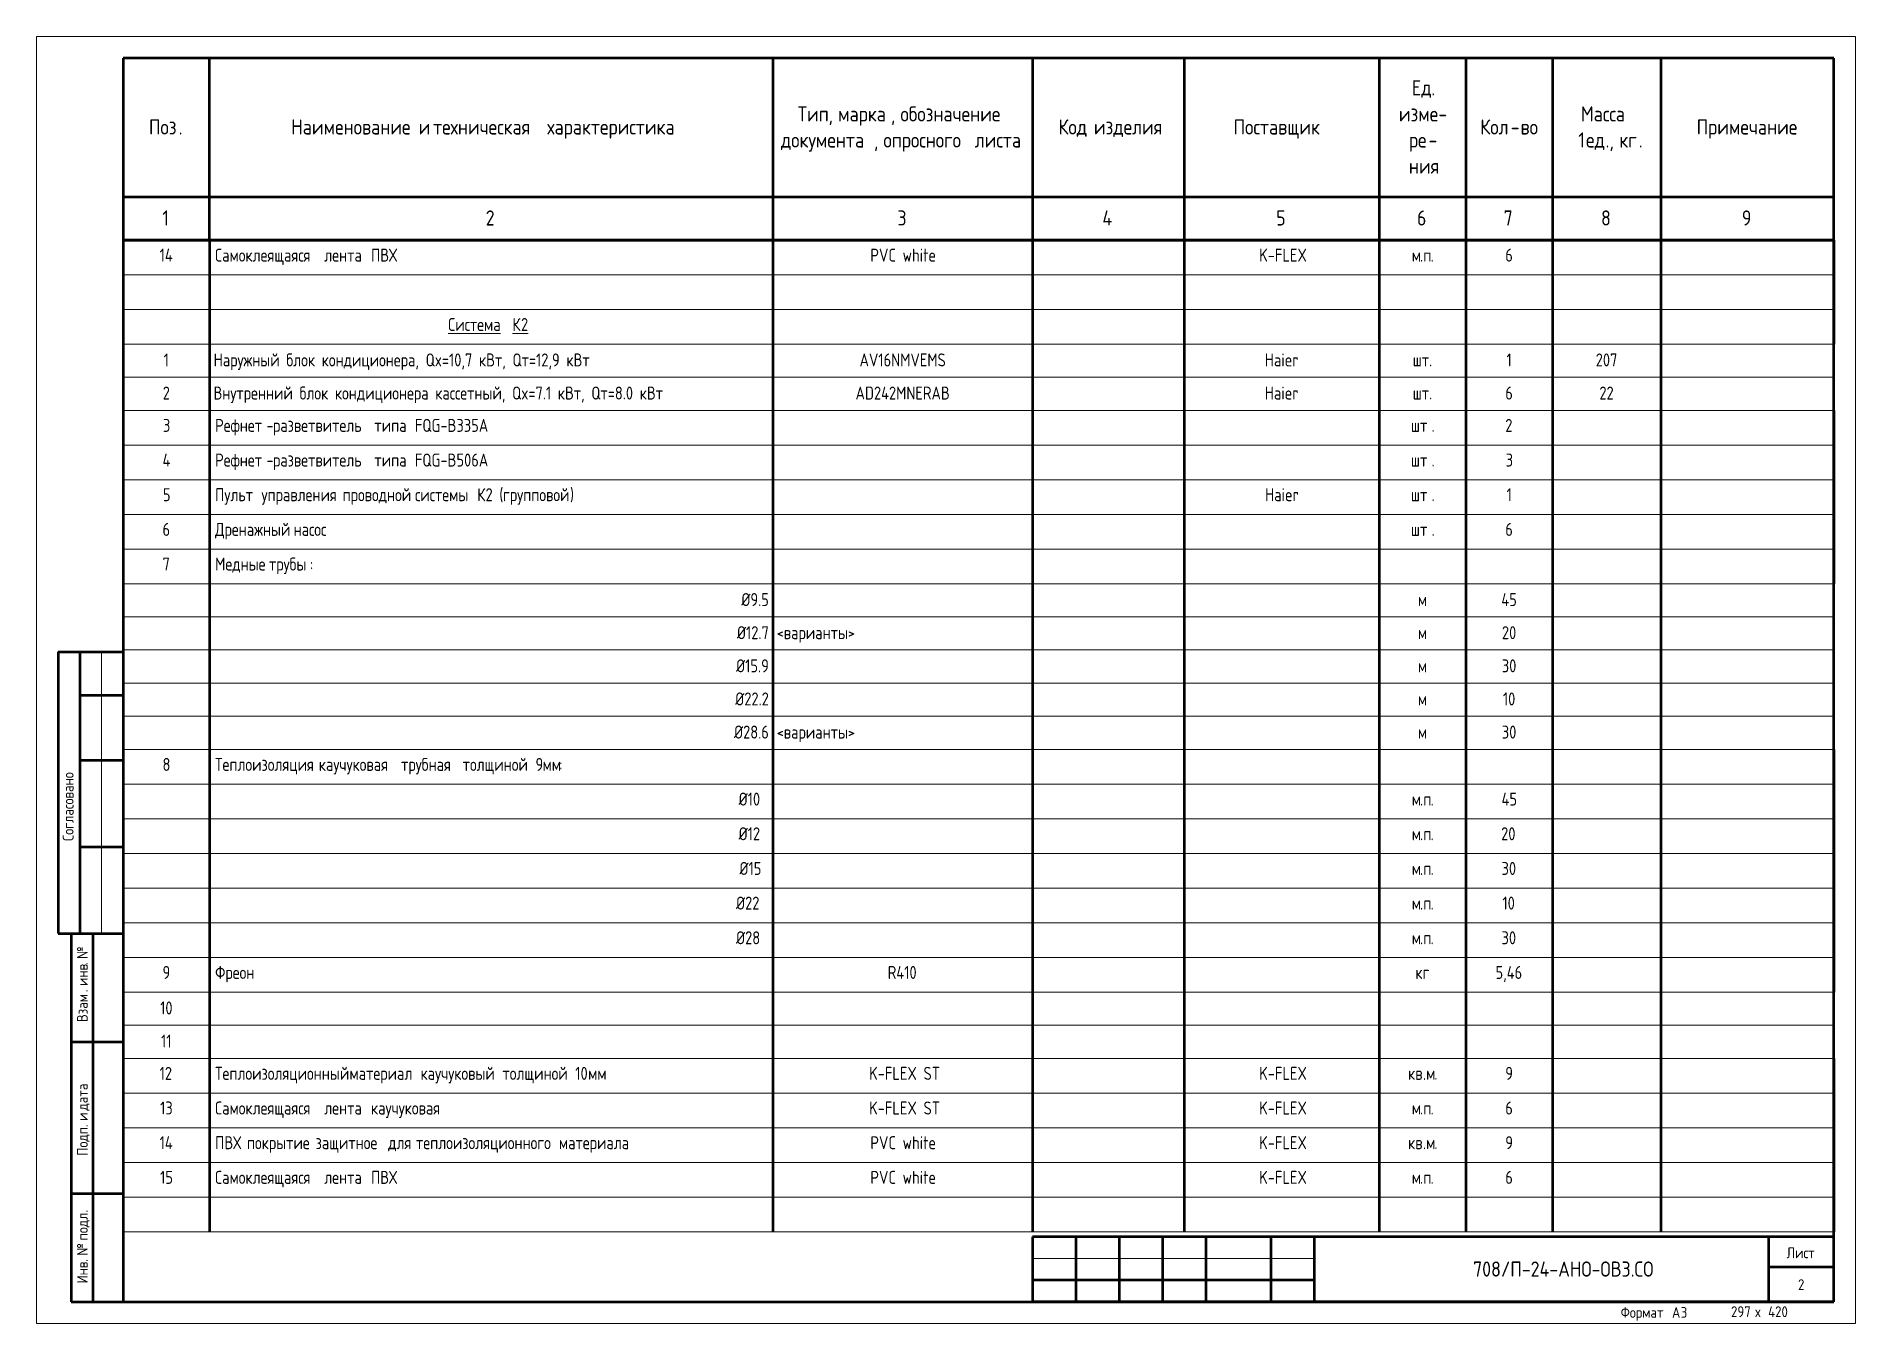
# Model space of a CAD drawing. Header units: millimetres. Extents: x -420 to 2940, y 0 to 297.
# Drawn here: x 0 to 420, y 0 to 297 of the extents above; entities that cross this region are included whole.
import ezdxf

# ---------------------------------------------------------------- set-up
doc = ezdxf.new("R2010")
doc.units = ezdxf.units.MM
for name, color, linetype, lineweight in [('Аннотация', 7, 'Continuous', 50), ('Графика', 7, 'Continuous', 20), ('Линии', 7, 'Continuous', 20), ('Основная надпись', 7, 'Continuous', 30)]:
    doc.layers.add(name, color=color, linetype=linetype, lineweight=lineweight)
doc.styles.add('$1$GOST 2.304 type A', font='GOST2304A.ttf', dxfattribs={"height": 3})
doc.styles.add('$1$GOST 2.304 type A_B', font='', dxfattribs={"height": 3})
doc.styles.add('$1$GOST Common', font='GOST_Common.ttf', dxfattribs={"width": 0.9, "height": 3.5})
doc.styles.add('$1$GOST Common_1', font='GOST_Common.ttf', dxfattribs={"width": 0.9, "height": 2.5})
doc.styles.get('$1$GOST 2.304 type A_B').set_extended_font_data('GOST 2.304 type A', bold=True)

msp = doc.modelspace()

# ---------------------------------------------------------------- texts
at = {"layer": 'Аннотация', "lineweight": 9, "char_height": 3, "attachment_point": 1}
for s, insert, width, style in [('14', (28.46, 248.03), 3.9283, '$1$GOST 2.304 type A'), ('Самоклеящаяся', (41.26, 248.03), 29.0211, '$1$GOST 2.304 type A'), ('ПВХ', (77.24, 248.03), 7.3755, '$1$GOST 2.304 type A'), ('PVC white', (192.54, 248.03), 18.2785, '$1$GOST 2.304 type A'), ('K-FLEX', (282.29, 248.03), 12.827, '$1$GOST 2.304 type A'), ('\\fGOST 2.304 type A|b0|i0|c204|p34|;6', (339.12, 248.03), 2.3249, '$1$GOST 2.304 type A'), ('лента', (66.46, 248.03), 11.5443, '$1$GOST 2.304 type A'), ('\\fGOST 2.304 type A|b0|i0|c204|p34|;м', (317.53, 248.03), 2.3249, '$1$GOST 2.304 type A'), ('\\fGOST 2.304 type A|b0|i0|c204|p34|;.', (319.45, 248.03), 0.8819, '$1$GOST 2.304 type A'), ('\\fGOST 2.304 type A|b0|i0|c204|p34|;п', (320.18, 248.03), 2.0844, '$1$GOST 2.304 type A'), ('\\fGOST 2.304 type A|b0|i0|c204|p34|;.', (321.9, 248.03), 0.8819, '$1$GOST 2.304 type A'), ('\\LСистема', (95.08, 232.03), 16.4346, '$1$GOST 2.304 type A_B'), ('\\L\\fGOST 2.304 type A|b1|i0|c204|p34|;\\LК', (109.9, 232.03), 2.4051, '$1$GOST 2.304 type A_B'), ('\\L\\fGOST 2.304 type A|b1|i0|c204|p34|;\\L2', (111.88, 232.03), 2.4051, '$1$GOST 2.304 type A_B'), ('\\fGOST 2.304 type A|b0|i0|c204|p34|;3', (29.22, 208.75), 2.0844, '$1$GOST 2.304 type A'), ('Рефнет', (41.26, 208.75), 14.3502, '$1$GOST 2.304 type A'), ('\\fGOST 2.304 type A|b0|i0|c204|p34|;-', (53.1, 208.75), 1.8439, '$1$GOST 2.304 type A'), ('разветвитель', (54.62, 208.75), 26.8565, '$1$GOST 2.304 type A'), ('типа', (78.03, 208.75), 9.4599, '$1$GOST 2.304 type A'), (' FQG-B335A', (85.84, 208.75), 21.6456, '$1$GOST 2.304 type A'), ('шт', (317.33, 208.75), 5.7721, '$1$GOST 2.304 type A'), ('\\fGOST 2.304 type A|b0|i0|c204|p34|;.', (322.09, 208.75), 0.8819, '$1$GOST 2.304 type A'), ('\\fGOST 2.304 type A|b0|i0|c204|p34|;2', (339.12, 208.75), 2.3249, '$1$GOST 2.304 type A'), ('\\fGOST 2.304 type A|b0|i0|c204|p34|;4', (29.12, 200.75), 2.3249, '$1$GOST 2.304 type A'), ('Рефнет', (41.26, 200.75), 14.3502, '$1$GOST 2.304 type A'), ('\\fGOST 2.304 type A|b0|i0|c204|p34|;-', (53.1, 200.75), 1.8439, '$1$GOST 2.304 type A'), ('разветвитель', (54.62, 200.75), 26.8565, '$1$GOST 2.304 type A'), ('типа', (78.03, 200.75), 9.4599, '$1$GOST 2.304 type A'), (' FQG-B506A', (85.84, 200.75), 22.1266, '$1$GOST 2.304 type A'), ('шт', (317.33, 200.75), 5.7721, '$1$GOST 2.304 type A'), ('\\fGOST 2.304 type A|b0|i0|c204|p34|;.', (322.09, 200.75), 0.8819, '$1$GOST 2.304 type A'), ('\\fGOST 2.304 type A|b0|i0|c204|p34|;3', (339.22, 200.75), 2.0844, '$1$GOST 2.304 type A'), ('\\fGOST 2.304 type A|b0|i0|c204|p34|;5', (29.22, 192.75), 2.0844, '$1$GOST 2.304 type A'), ('Пульт', (41.26, 192.75), 11.4641, '$1$GOST 2.304 type A'), ('управления', (51.97, 192.75), 21.1645, '$1$GOST 2.304 type A'), ('проводной', (70.69, 192.75), 18.7595, '$1$GOST 2.304 type A'), ('системы', (87.43, 192.75), 15.8734, '$1$GOST 2.304 type A'), ('\\fGOST 2.304 type A|b0|i0|c204|p34|;К', (101.78, 192.75), 2.3249, '$1$GOST 2.304 type A'), ('2 (', (103.7, 192.75), 4.8903, '$1$GOST 2.304 type A'), ('групповой', (107.73, 192.75), 18.7595, '$1$GOST 2.304 type A'), ('\\fGOST 2.304 type A|b0|i0|c204|p34|;)', (123.21, 192.75), 1.0422, '$1$GOST 2.304 type A'), ('Haier', (283.68, 192.75), 9.4599, '$1$GOST 2.304 type A'), ('шт', (317.33, 192.75), 5.7721, '$1$GOST 2.304 type A'), ('\\fGOST 2.304 type A|b0|i0|c204|p34|;.', (322.09, 192.75), 0.8819, '$1$GOST 2.304 type A'), ('\\fGOST 2.304 type A|b0|i0|c204|p34|;1', (339.42, 192.75), 1.6034, '$1$GOST 2.304 type A'), ('\\fGOST 2.304 type A|b0|i0|c204|p34|;6', (29.12, 184.75), 2.3249, '$1$GOST 2.304 type A'), ('Дренажный', (41.26, 184.75), 20.443, '$1$GOST 2.304 type A'), ('насос', (59.38, 184.75), 10.7426, '$1$GOST 2.304 type A'), ('шт', (317.33, 184.75), 5.7721, '$1$GOST 2.304 type A'), ('\\fGOST 2.304 type A|b0|i0|c204|p34|;.', (322.09, 184.75), 0.8819, '$1$GOST 2.304 type A'), ('\\fGOST 2.304 type A|b0|i0|c204|p34|;6', (339.12, 184.75), 2.3249, '$1$GOST 2.304 type A'), ('\\fGOST 2.304 type A|b0|i0|c204|p34|;7', (29.12, 176.75), 2.3249, '$1$GOST 2.304 type A'), ('Медные', (41.26, 176.75), 13.5485, '$1$GOST 2.304 type A'), ('трубы', (53.69, 176.75), 11.4641, '$1$GOST 2.304 type A'), ('\\fGOST 2.304 type A|b0|i0|c204|p34|;:', (63.15, 176.75), 0.8017, '$1$GOST 2.304 type A'), ('\\fGOST 2.304 type A|b0|i0|c204|p34|;8', (29.12, 130.52), 2.3249, '$1$GOST 2.304 type A'), ('Теплоизоляция', (41.26, 130.52), 27.4979, '$1$GOST 2.304 type A'), ('трубная', (84.19, 130.52), 15.7131, '$1$GOST 2.304 type A'), ('толщиной', (98.41, 130.52), 18.519, '$1$GOST 2.304 type A'), (' 9', (113.69, 130.52), 3.8481, '$1$GOST 2.304 type A'), ('каучуковая', (65.2, 130.52), 21.4852, '$1$GOST 2.304 type A'), ('мм', (116.86, 130.52), 4.6498, '$1$GOST 2.304 type A'), ('\\fGOST 2.304 type A|b0|i0|c204|p34|;:', (120.7, 130.52), 0.8017, '$1$GOST 2.304 type A'), ('Ø10', (162.13, 122.52), 6.8143, '$1$GOST 2.304 type A'), ('45', (338.26, 122.52), 4.4093, '$1$GOST 2.304 type A'), ('\\fGOST 2.304 type A|b0|i0|c204|p34|;м', (317.53, 122.52), 2.3249, '$1$GOST 2.304 type A'), ('\\fGOST 2.304 type A|b0|i0|c204|p34|;.', (319.45, 122.52), 0.8819, '$1$GOST 2.304 type A'), ('\\fGOST 2.304 type A|b0|i0|c204|p34|;п', (320.18, 122.52), 2.0844, '$1$GOST 2.304 type A'), ('\\fGOST 2.304 type A|b0|i0|c204|p34|;.', (321.9, 122.52), 0.8819, '$1$GOST 2.304 type A'), ('Ø12', (162.13, 114.52), 6.8143, '$1$GOST 2.304 type A'), ('\\fGOST 2.304 type A|b0|i0|c204|p34|;м', (317.53, 114.52), 2.3249, '$1$GOST 2.304 type A'), ('\\fGOST 2.304 type A|b0|i0|c204|p34|;п', (320.18, 114.52), 2.0844, '$1$GOST 2.304 type A'), ('20', (338.16, 114.52), 4.6498, '$1$GOST 2.304 type A'), ('\\fGOST 2.304 type A|b0|i0|c204|p34|;.', (319.45, 114.52), 0.8819, '$1$GOST 2.304 type A'), ('\\fGOST 2.304 type A|b0|i0|c204|p34|;.', (321.9, 114.52), 0.8819, '$1$GOST 2.304 type A'), ('Ø15', (162.32, 106.52), 6.5738, '$1$GOST 2.304 type A'), ('\\fGOST 2.304 type A|b0|i0|c204|p34|;м', (317.53, 106.52), 2.3249, '$1$GOST 2.304 type A'), ('\\fGOST 2.304 type A|b0|i0|c204|p34|;п', (320.18, 106.52), 2.0844, '$1$GOST 2.304 type A'), ('30', (338.26, 106.52), 4.4093, '$1$GOST 2.304 type A'), ('\\fGOST 2.304 type A|b0|i0|c204|p34|;.', (319.45, 106.52), 0.8819, '$1$GOST 2.304 type A'), ('\\fGOST 2.304 type A|b0|i0|c204|p34|;.', (321.9, 106.52), 0.8819, '$1$GOST 2.304 type A'), ('Ø22', (161.53, 98.52), 7.5359, '$1$GOST 2.304 type A'), ('\\fGOST 2.304 type A|b0|i0|c204|p34|;м', (317.53, 98.52), 2.3249, '$1$GOST 2.304 type A'), ('\\fGOST 2.304 type A|b0|i0|c204|p34|;п', (320.18, 98.52), 2.0844, '$1$GOST 2.304 type A'), ('10', (338.46, 98.52), 3.9283, '$1$GOST 2.304 type A'), ('\\fGOST 2.304 type A|b0|i0|c204|p34|;.', (319.45, 98.52), 0.8819, '$1$GOST 2.304 type A'), ('\\fGOST 2.304 type A|b0|i0|c204|p34|;.', (321.9, 98.52), 0.8819, '$1$GOST 2.304 type A'), ('Ø28', (161.53, 90.52), 7.5359, '$1$GOST 2.304 type A'), ('\\fGOST 2.304 type A|b0|i0|c204|p34|;м', (317.53, 90.52), 2.3249, '$1$GOST 2.304 type A'), ('\\fGOST 2.304 type A|b0|i0|c204|p34|;п', (320.18, 90.52), 2.0844, '$1$GOST 2.304 type A'), ('30', (338.26, 90.52), 4.4093, '$1$GOST 2.304 type A'), ('\\fGOST 2.304 type A|b0|i0|c204|p34|;.', (319.45, 90.52), 0.8819, '$1$GOST 2.304 type A'), ('\\fGOST 2.304 type A|b0|i0|c204|p34|;.', (321.9, 90.52), 0.8819, '$1$GOST 2.304 type A'), ('\\fGOST 2.304 type A|b0|i0|c204|p34|;9', (29.12, 82.52), 2.3249, '$1$GOST 2.304 type A'), ('Фреон', (41.26, 82.52), 11.7848, '$1$GOST 2.304 type A'), ('R410', (196.54, 82.52), 8.5781, '$1$GOST 2.304 type A'), ('кг', (318.36, 82.52), 4.1688, '$1$GOST 2.304 type A'), ('5,46', (336.87, 82.52), 7.7764, '$1$GOST 2.304 type A'), ('12', (28.46, 59.24), 3.9283, '$1$GOST 2.304 type A'), ('Теплоизоляционный', (41.26, 59.24), 36.0759, '$1$GOST 2.304 type A'), ('каучуковый', (88.68, 59.24), 21.4051, '$1$GOST 2.304 type A'), ('толщиной', (107.6, 59.24), 18.519, '$1$GOST 2.304 type A'), (' 10', (122.88, 59.24), 5.4515, '$1$GOST 2.304 type A'), ('K-FLEX ST', (192.24, 59.24), 19, '$1$GOST 2.304 type A'), ('K-FLEX', (282.29, 59.24), 12.827, '$1$GOST 2.304 type A'), ('\\fGOST 2.304 type A|b0|i0|c204|p34|;9', (339.12, 59.24), 2.3249, '$1$GOST 2.304 type A'), ('материал', (72.28, 59.24), 18.3586, '$1$GOST 2.304 type A'), ('мм', (127.38, 59.24), 4.6498, '$1$GOST 2.304 type A'), ('кв', (316.67, 59.24), 4.1688, '$1$GOST 2.304 type A'), ('\\fGOST 2.304 type A|b0|i0|c204|p34|;.', (320.11, 59.24), 0.8819, '$1$GOST 2.304 type A'), ('\\fGOST 2.304 type A|b0|i0|c204|p34|;м', (320.84, 59.24), 2.3249, '$1$GOST 2.304 type A'), ('\\fGOST 2.304 type A|b0|i0|c204|p34|;.', (322.76, 59.24), 0.8819, '$1$GOST 2.304 type A'), ('13', (28.56, 51.24), 3.6878, '$1$GOST 2.304 type A'), ('Самоклеящаяся', (41.26, 51.24), 29.0211, '$1$GOST 2.304 type A'), ('K-FLEX ST', (192.24, 51.24), 19, '$1$GOST 2.304 type A'), ('K-FLEX', (282.29, 51.24), 12.827, '$1$GOST 2.304 type A'), ('\\fGOST 2.304 type A|b0|i0|c204|p34|;6', (339.12, 51.24), 2.3249, '$1$GOST 2.304 type A'), ('лента', (66.46, 51.24), 11.5443, '$1$GOST 2.304 type A'), ('каучуковая', (77.24, 51.24), 21.4852, '$1$GOST 2.304 type A'), ('\\fGOST 2.304 type A|b0|i0|c204|p34|;м', (317.53, 51.24), 2.3249, '$1$GOST 2.304 type A'), ('\\fGOST 2.304 type A|b0|i0|c204|p34|;.', (319.45, 51.24), 0.8819, '$1$GOST 2.304 type A'), ('\\fGOST 2.304 type A|b0|i0|c204|p34|;п', (320.18, 51.24), 2.0844, '$1$GOST 2.304 type A'), ('\\fGOST 2.304 type A|b0|i0|c204|p34|;.', (321.9, 51.24), 0.8819, '$1$GOST 2.304 type A'), ('14', (28.46, 43.24), 3.9283, '$1$GOST 2.304 type A'), ('ПВХ', (41.26, 43.24), 7.3755, '$1$GOST 2.304 type A'), ('покрытие', (48.6, 43.24), 17.7173, '$1$GOST 2.304 type A'), ('защитное', (64.47, 43.24), 18.7595, '$1$GOST 2.304 type A'), ('для', (81.21, 43.24), 6.2532, '$1$GOST 2.304 type A'), ('теплоизоляционного', (87.63, 43.24), 38.481, '$1$GOST 2.304 type A'), ('материала', (120.63, 43.24), 20.7637, '$1$GOST 2.304 type A'), ('PVC white', (192.54, 43.24), 18.2785, '$1$GOST 2.304 type A'), ('K-FLEX', (282.29, 43.24), 12.827, '$1$GOST 2.304 type A'), ('кв', (316.67, 43.24), 4.1688, '$1$GOST 2.304 type A'), ('\\fGOST 2.304 type A|b0|i0|c204|p34|;м', (320.84, 43.24), 2.3249, '$1$GOST 2.304 type A'), ('\\fGOST 2.304 type A|b0|i0|c204|p34|;9', (339.12, 43.24), 2.3249, '$1$GOST 2.304 type A'), ('\\fGOST 2.304 type A|b0|i0|c204|p34|;.', (320.11, 43.24), 0.8819, '$1$GOST 2.304 type A'), ('\\fGOST 2.304 type A|b0|i0|c204|p34|;.', (322.76, 43.24), 0.8819, '$1$GOST 2.304 type A'), ('15', (28.56, 35.24), 3.6878, '$1$GOST 2.304 type A'), ('Самоклеящаяся', (41.26, 35.24), 29.0211, '$1$GOST 2.304 type A'), ('лента', (66.46, 35.24), 11.5443, '$1$GOST 2.304 type A'), ('ПВХ', (77.24, 35.24), 7.3755, '$1$GOST 2.304 type A'), ('PVC white', (192.54, 35.24), 18.2785, '$1$GOST 2.304 type A'), ('K-FLEX', (282.29, 35.24), 12.827, '$1$GOST 2.304 type A'), ('\\fGOST 2.304 type A|b0|i0|c204|p34|;м', (317.53, 35.24), 2.3249, '$1$GOST 2.304 type A'), ('\\fGOST 2.304 type A|b0|i0|c204|p34|;п', (320.18, 35.24), 2.0844, '$1$GOST 2.304 type A'), ('\\fGOST 2.304 type A|b0|i0|c204|p34|;6', (339.12, 35.24), 2.3249, '$1$GOST 2.304 type A'), ('\\fGOST 2.304 type A|b0|i0|c204|p34|;.', (319.45, 35.24), 0.8819, '$1$GOST 2.304 type A'), ('\\fGOST 2.304 type A|b0|i0|c204|p34|;.', (321.9, 35.24), 0.8819, '$1$GOST 2.304 type A')]:
    msp.add_mtext(s, dxfattribs=dict(at, insert=insert, width=width, style=style))
at = {"layer": 'Графика', "char_height": 3, "line_spacing_factor": 0.919238, "style": '$1$GOST 2.304 type A'}
for s, insert, width, attachment_point in [('\\fGOST 2.304 type A|b0|i0|c204|p34|;1', (30, 223.85), 1.5289, 2), ('Наружный блок кондиционера, Qx=10,7 кВт, Qт=12,9 кВт', (40.9, 223.85), 99.1571, 1), ('AV16NMVEMS', (200, 223.85), 19.6203, 2), ('Haier', (287.5, 223.85), 9.2459, 2), ('шт.', (320, 223.85), 6.4794, 2), ('\\fGOST 2.304 type A|b0|i0|c204|p34|;1', (340, 223.85), 1.5289, 2), ('207', (362.5, 223.85), 4.0769, 2), ('\\fGOST 2.304 type A|b0|i0|c204|p34|;2', (30, 216.21), 2.2933, 2), ('Внутренний блок кондиционера кассетный, Qx=7.1 кВт, Qт=8.0 кВт', (40.9, 216.21), 124.1283, 1), ('AD242MNERAB', (200, 216.21), 25.4809, 2), ('Haier', (287.5, 216.21), 9.2459, 2), ('шт.', (320, 216.21), 6.4794, 2), ('\\fGOST 2.304 type A|b0|i0|c204|p34|;6', (340, 216.21), 2.2933, 2), ('22', (362.5, 216.21), 4.3318, 2), ('Ø9.5', (169.1, 168.56), 7.9719, 3), ('45', (340, 168.56), 4.3318, 2), ('\\fGOST 2.304 type A|b0|i0|c204|p34|;м', (320, 168.56), 2.2933, 2), ('Ø12.7', (169.1, 160.92), 9.7555, 3), ('<варианты>', (170.9, 160.92), 22.0592, 1), ('\\fGOST 2.304 type A|b0|i0|c204|p34|;м', (320, 160.92), 2.2933, 2), ('20', (340, 160.92), 4.5866, 2), ('Ø15.9', (169.1, 153.27), 9.5007, 3), ('\\fGOST 2.304 type A|b0|i0|c204|p34|;м', (320, 153.27), 2.2933, 2), ('30', (340, 153.27), 4.3318, 2), ('Ø22.2', (169.1, 145.63), 10.52, 3), ('\\fGOST 2.304 type A|b0|i0|c204|p34|;м', (320, 145.63), 2.2933, 2), ('10', (340, 145.63), 3.8221, 2), ('Ø28.6', (169.1, 137.98), 10.52, 3), ('<варианты>', (170.9, 137.98), 22.0592, 1), ('\\fGOST 2.304 type A|b0|i0|c204|p34|;м', (320, 137.98), 2.2933, 2), ('30', (340, 137.98), 4.3318, 2), ('10', (30, 74.34), 3.8221, 2), ('11', (30, 66.69), 3.0577, 2)]:
    msp.add_mtext(s, dxfattribs=dict(at, insert=insert, width=width, attachment_point=attachment_point))
at = {"layer": 'Основная надпись', "lineweight": 9, "attachment_point": 1}
for s, insert, char_height, width, style in [('708/П-24-АНО-ОВ3.СО', (331.68, 14.33), 3.5, 11.3278, '$1$GOST Common'), ('\\fGOST Common|b0|i0|c204|p34|;\\W.9;2', (406.71, 10.24), 2.5, 1.9481, '$1$GOST Common_1')]:
    msp.add_mtext(s, dxfattribs=dict(at, insert=insert, char_height=char_height, width=width, style=style))

# ---------------------------------------------------------------- blocks, each defined once
blk = doc.blocks.new('$0$ADSK_ОсновнаяНадпись1 - Форма 6-3285531-2')
at = {"layer": 'Аннотация'}
for p, q in [((-572, 101.5), (-572, 143.5)), ((-442, 143.5), (-442, 101.5)), ((-382, 143.5), (-382, 101.5)), ((-347, 143.5), (-347, 101.5)), ((-302, 143.5), (-302, 101.5)), ((-282, 143.5), (-282, 101.5)), ((-262, 143.5), (-262, 101.5)), ((-237, 143.5), (-237, 101.5)), ((-592, 111.5), (-197, 111.5)), ((-592, 101.5), (-197, 101.5))]:
    blk.add_line(p, q, dxfattribs=at)
at = {"layer": 'Основная надпись', "lineweight": 20}
for p, q in [((-612, 148.5), (-192, 148.5)), ((-612, 148.5), (-612, -148.5)), ((-192, 148.5), (-192, -148.5)), ((-597, 6.5), (-597, -58.5)), ((-317, -133.5), (-382, -133.5)), ((-192, -148.5), (-612, -148.5))]:
    blk.add_line(p, q, dxfattribs=at)
at = {"layer": 'Основная надпись', "lineweight": 50}
for p, q in [((-197, 143.5), (-592, 143.5)), ((-592, 143.5), (-592, -143.5)), ((-197, -143.5), (-197, 143.5)), ((-197, 101.5), (-592, 101.5)), ((-607, 6.5), (-607, -58.5)), ((-607, 6.5), (-592, 6.5)), ((-602, 6.5), (-602, -58.5)), ((-602, -3.5), (-592, -3.5)), ((-602, -18.5), (-592, -18.5)), ((-602, -38.5), (-592, -38.5)), ((-607, -58.5), (-592, -58.5)), ((-604, -58.5), (-604, -143.5)), ((-604, -58.5), (-592, -58.5)), ((-599, -58.5), (-599, -143.5)), ((-604, -83.5), (-592, -83.5)), ((-604, -118.5), (-592, -118.5)), ((-197, -128.5), (-382, -128.5)), ((-382, -128.5), (-382, -143.5)), ((-372, -128.5), (-372, -143.5)), ((-362, -128.5), (-362, -143.5)), ((-352, -128.5), (-352, -143.5)), ((-342, -128.5), (-342, -143.5)), ((-327, -128.5), (-327, -143.5)), ((-317, -128.5), (-317, -143.5)), ((-212, -143.5), (-212, -128.5)), ((-317, -138.5), (-382, -138.5)), ((-197, -135.5), (-212, -135.5)), ((-604, -143.5), (-592, -143.5)), ((-592, -143.5), (-197, -143.5)), ((-197, -143.5), (-382, -143.5))]:
    blk.add_line(p, q, dxfattribs=at)
at = {"layer": 'Основная надпись', "lineweight": 9, "attachment_point": 1}
for s, insert, char_height, width, style in [('Ед', (-294.48, 138.39), 3.5, 5.4835, '$1$GOST Common'), ('. ', (-289.96, 138.39), 3.5, 2.4532, '$1$GOST Common'), ('Тип', (-436.21, 132.37), 3.5, 8.5861, '$1$GOST Common'), ('марка', (-426.92, 132.37), 3.5, 14.7911, '$1$GOST Common'), ('обозначение', (-412.51, 132.37), 3.5, 30.2316, '$1$GOST Common'), ('\\fGOST Common|b0|i0|c204|p34|;\\W.9; ', (-387.57, 132.37), 3.5, 1.2987, '$1$GOST Common'), ('изме', (-297.46, 132.37), 3.5, 11.0392, '$1$GOST Common'), ('\\fGOST Common|b0|i0|c204|p34|;\\W.9;-', (-288.35, 132.37), 3.5, 2.7418, '$1$GOST Common'), ('Масса', (-255.43, 132.37), 3.5, 14.2861, '$1$GOST Common'), ('Поз', (-586.01, 129.36), 3.5, 8.2975, '$1$GOST Common'), ('\\fGOST Common|b0|i0|c204|p34|;\\W.9;.', (-579.16, 129.36), 3.5, 1.1544, '$1$GOST Common'), ('Наименование', (-553.17, 129.36), 3.5, 34.3443, '$1$GOST Common'), ('\\fGOST Common|b0|i0|c204|p34|;\\W.9; ', (-524.83, 129.36), 3.5, 1.2987, '$1$GOST Common'), ('\\fGOST Common|b0|i0|c204|p34|;\\W.9;и', (-523.76, 129.36), 3.5, 2.7418, '$1$GOST Common'), ('\\fGOST Common|b0|i0|c204|p34|;\\W.9; ', (-521.5, 129.36), 3.5, 1.2987, '$1$GOST Common'), ('техническая', (-520.43, 129.36), 3.5, 30.6645, '$1$GOST Common'), ('\\fGOST Common|b0|i0|c204|p34|;\\W.9; ', (-495.13, 129.36), 3.5, 1.2987, '$1$GOST Common'), ('характеристика', (-494.05, 129.36), 3.5, 40.3329, '$1$GOST Common'), (', ', (-429.12, 132.37), 3.5, 2.6696, '$1$GOST Common'), (', ', (-414.72, 132.37), 3.5, 2.6696, '$1$GOST Common'), ('\\fGOST Common|b0|i0|c204|p34|;\\W.9; ', (-396.44, 126.35), 3.5, 1.2987, '$1$GOST Common'), ('Код', (-376.03, 129.36), 3.5, 8.5861, '$1$GOST Common'), ('\\fGOST Common|b0|i0|c204|p34|;\\W.9; ', (-368.94, 129.36), 3.5, 1.2987, '$1$GOST Common'), ('изделия', (-367.87, 129.36), 3.5, 18.7595, '$1$GOST Common'), ('Поставщик', (-335.61, 129.36), 3.5, 26.7683, '$1$GOST Common'), ('Кол', (-278.65, 129.36), 3.5, 8.5139, '$1$GOST Common'), ('\\fGOST Common|b0|i0|c204|p34|;\\W.9;-', (-271.62, 129.36), 3.5, 2.7418, '$1$GOST Common'), ('во', (-269.36, 129.36), 3.5, 5.4835, '$1$GOST Common'), (' 1 ', (-257.93, 126.35), 3.5, 4.4734, '$1$GOST Common'), ('Примечание', (-228.71, 129.36), 3.5, 28.5, '$1$GOST Common'), ('документа', (-440.13, 126.35), 3.5, 26.0468, '$1$GOST Common'), (', ', (-418.64, 126.35), 3.5, 2.6696, '$1$GOST Common'), ('опросного', (-416.44, 126.35), 3.5, 24.243, '$1$GOST Common'), ('листа', (-395.37, 126.35), 3.5, 14.2139, '$1$GOST Common'), ('ре', (-295.13, 126.35), 3.5, 5.4835, '$1$GOST Common'), ('\\fGOST Common|b0|i0|c204|p34|;\\W.9;-', (-290.61, 126.35), 3.5, 2.7418, '$1$GOST Common'), ('ед', (-254.24, 126.35), 3.5, 5.4835, '$1$GOST Common'), ('., ', (-249.72, 126.35), 3.5, 3.824, '$1$GOST Common'), ('кг', (-246.56, 126.35), 3.5, 5.4835, '$1$GOST Common'), ('\\fGOST Common|b0|i0|c204|p34|;\\W.9;.', (-242.04, 126.35), 3.5, 1.1544, '$1$GOST Common'), ('ния', (-295.13, 120.33), 3.5, 8.1532, '$1$GOST Common'), ('\\fGOST Common|b0|i0|c204|p34|;\\W.9;1', (-582.91, 108.36), 3.5, 1.8759, '$1$GOST Common'), ('\\fGOST Common|b0|i0|c204|p34|;\\W.9;2', (-508.27, 108.36), 3.5, 2.7418, '$1$GOST Common'), ('\\fGOST Common|b0|i0|c204|p34|;\\W.9;3', (-413.21, 108.36), 3.5, 2.6696, '$1$GOST Common'), ('\\fGOST Common|b0|i0|c204|p34|;\\W.9;4', (-365.89, 108.36), 3.5, 3.1025, '$1$GOST Common'), ('\\fGOST Common|b0|i0|c204|p34|;\\W.9;5', (-325.77, 108.36), 3.5, 2.7418, '$1$GOST Common'), ('\\fGOST Common|b0|i0|c204|p34|;\\W.9;6', (-293.27, 108.36), 3.5, 2.7418, '$1$GOST Common'), ('\\fGOST Common|b0|i0|c204|p34|;\\W.9;7', (-273.27, 108.36), 3.5, 2.7418, '$1$GOST Common'), ('\\fGOST Common|b0|i0|c204|p34|;\\W.9;8', (-250.77, 108.36), 3.5, 2.7418, '$1$GOST Common'), ('\\fGOST Common|b0|i0|c204|p34|;\\W.9;9', (-218.27, 108.36), 3.5, 2.7418, '$1$GOST Common'), ('Лист', (-207.92, -130.92), 2.5, 8.2975, '$1$GOST Common_1'), ('Формат', (-246.24, -144.67), 2.5, 13.4202, '$1$GOST Common_1'), ('\\fGOST Common|b0|i0|c204|p34|;\\W.9; ', (-235.17, -144.67), 2.5, 0.938, '$1$GOST Common_1'), ('\\fGOST Common|b0|i0|c204|p34|;\\W.9;А', (-234.4, -144.67), 2.5, 2.4532, '$1$GOST Common_1'), ('\\fGOST Common|b0|i0|c204|p34|;\\W.9;3', (-232.37, -144.67), 2.5, 1.9481, '$1$GOST Common_1'), ('297 ', (-220.76, -144.51), 2.5, 6.7823, '$1$GOST Common_1'), ('\\fGOST Common|b0|i0|c204|p34|;\\W.9;х', (-215.16, -144.51), 2.5, 1.9481, '$1$GOST Common_1'), (' 420', (-213.56, -144.51), 2.5, 6.9987, '$1$GOST Common_1')]:
    blk.add_mtext(s, dxfattribs=dict(at, insert=insert, char_height=char_height, width=width, style=style))
at = {"layer": 'Основная надпись', "lineweight": 9, "char_height": 2.5, "attachment_point": 1, "rotation": 90, "style": '$1$GOST Common_1'}
for s, insert, width in [('Согласовано', (-605.91, -37.14), 21.5734), ('\\fGOST Common|b0|i0|c204|p34|;\\W.9;№', (-602.63, -64.35), 3.319), ('инв', (-602.63, -70.6), 5.8443), ('. ', (-602.63, -65.78), 1.7316), ('Взам', (-602.63, -78.94), 8.3696), ('. ', (-602.63, -72.03), 1.7316), ('дата', (-602.63, -99.36), 8.7304), ('\\fGOST Common|b0|i0|c204|p34|;\\W.9; ', (-602.63, -100.13), 0.938), ('\\fGOST Common|b0|i0|c204|p34|;\\W.9;и', (-602.63, -101.74), 1.9481), ('Подп', (-602.63, -109.78), 8.0089), ('. ', (-602.63, -103.17), 1.7316), ('подл', (-602.63, -129.31), 7.7924), ('\\fGOST Common|b0|i0|c204|p34|;\\W.9;.', (-602.63, -122.88), 0.7937), ('\\fGOST Common|b0|i0|c204|p34|;\\W.9;№', (-602.63, -132.82), 3.319), ('\\fGOST Common|b0|i0|c204|p34|;\\W.9; ', (-602.63, -130.08), 0.938), ('Инв', (-602.63, -139.25), 6.0608), ('. ', (-602.63, -134.25), 1.7316)]:
    blk.add_mtext(s, dxfattribs=dict(at, insert=insert, width=width))
blk = doc.blocks.new('$0$РОВЕН_Пусая строка для спецификации1 - Пустая строка для СО-3209609-2')
at = {"layer": 'Аннотация'}
for p, q in [((0, 0), (0, -8)), ((20, 0), (20, -8)), ((150, 0), (150, -8)), ((210, 0), (210, -8)), ((245, 0), (245, -8)), ((290, 0), (290, -8)), ((310, 0), (310, -8)), ((330, 0), (330, -8)), ((355, 0), (355, -8)), ((395, 0), (395, -8))]:
    blk.add_line(p, q, dxfattribs=at)
at = {"layer": 'Аннотация', "lineweight": 20}
for p, q in [((0, 0), (395, 0)), ((395, -8), (0, -8))]:
    blk.add_line(p, q, dxfattribs=at)
blk = doc.blocks.new('$0$РОВЕН_Пусая строка для спецификации1 - Пустая строка для СО-3213493-2')
at = {"layer": 'Аннотация'}
for p, q in [((0, 0), (0, -8)), ((20, 0), (20, -8)), ((150, 0), (150, -8)), ((210, 0), (210, -8)), ((245, 0), (245, -8)), ((290, 0), (290, -8)), ((310, 0), (310, -8)), ((330, 0), (330, -8)), ((355, 0), (355, -8)), ((395, 0), (395, -8))]:
    blk.add_line(p, q, dxfattribs=at)
at = {"layer": 'Аннотация', "lineweight": 20}
for p, q in [((0, 0), (395, 0)), ((395, -8), (0, -8))]:
    blk.add_line(p, q, dxfattribs=at)
blk = doc.blocks.new('$0$РОВЕН_Пусая строка для спецификации1 - Пустая строка для СО-3213492-2')
at = {"layer": 'Аннотация'}
for p, q in [((0, 0), (0, -8)), ((20, 0), (20, -8)), ((150, 0), (150, -8)), ((210, 0), (210, -8)), ((245, 0), (245, -8)), ((290, 0), (290, -8)), ((310, 0), (310, -8)), ((330, 0), (330, -8)), ((355, 0), (355, -8)), ((395, 0), (395, -8))]:
    blk.add_line(p, q, dxfattribs=at)
at = {"layer": 'Аннотация', "lineweight": 20}
for p, q in [((0, 0), (395, 0)), ((395, -8), (0, -8))]:
    blk.add_line(p, q, dxfattribs=at)

# ---------------------------------------------------------------- linework, layer by layer
at = {"layer": 'Линии'}
for p, q in [((40, 226), (20, 226)), ((170, 226), (40, 226)), ((230, 226), (170, 226)), ((265, 226), (230, 226)), ((310, 226), (265, 226)), ((330, 226), (310, 226)), ((350, 226), (330, 226)), ((375, 226), (350, 226)), ((415, 226), (375, 226)), ((40, 218.36), (20, 218.36)), ((170, 218.36), (40, 218.36)), ((230, 218.36), (170, 218.36)), ((265, 218.36), (230, 218.36)), ((310, 218.36), (265, 218.36)), ((330, 218.36), (310, 218.36)), ((350, 218.36), (330, 218.36)), ((375, 218.36), (350, 218.36)), ((415, 218.36), (375, 218.36)), ((40, 210.72), (20, 210.72)), ((170, 210.72), (40, 210.72)), ((230, 210.72), (170, 210.72)), ((265, 210.72), (230, 210.72)), ((310, 210.72), (265, 210.72)), ((330, 210.72), (310, 210.72)), ((350, 210.72), (330, 210.72)), ((375, 210.72), (350, 210.72)), ((415, 210.72), (375, 210.72)), ((40, 170.72), (20, 170.72)), ((170, 170.72), (40, 170.72)), ((230, 170.72), (170, 170.72)), ((265, 170.72), (230, 170.72)), ((310, 170.72), (265, 170.72)), ((330, 170.72), (310, 170.72)), ((350, 170.72), (330, 170.72)), ((375, 170.72), (350, 170.72)), ((415, 170.72), (375, 170.72)), ((40, 163.07), (20, 163.07)), ((170, 163.07), (40, 163.07)), ((230, 163.07), (170, 163.07)), ((265, 163.07), (230, 163.07)), ((310, 163.07), (265, 163.07)), ((330, 163.07), (310, 163.07)), ((350, 163.07), (330, 163.07)), ((375, 163.07), (350, 163.07)), ((415, 163.07), (375, 163.07)), ((40, 155.43), (20, 155.43)), ((170, 155.43), (40, 155.43)), ((230, 155.43), (170, 155.43)), ((265, 155.43), (230, 155.43)), ((310, 155.43), (265, 155.43)), ((330, 155.43), (310, 155.43)), ((350, 155.43), (330, 155.43)), ((375, 155.43), (350, 155.43)), ((415, 155.43), (375, 155.43)), ((40, 147.78), (20, 147.78)), ((170, 147.78), (40, 147.78)), ((230, 147.78), (170, 147.78)), ((265, 147.78), (230, 147.78)), ((310, 147.78), (265, 147.78)), ((330, 147.78), (310, 147.78)), ((350, 147.78), (330, 147.78)), ((375, 147.78), (350, 147.78)), ((415, 147.78), (375, 147.78)), ((40, 140.14), (20, 140.14)), ((170, 140.14), (40, 140.14)), ((230, 140.14), (170, 140.14)), ((265, 140.14), (230, 140.14)), ((310, 140.14), (265, 140.14)), ((330, 140.14), (310, 140.14)), ((350, 140.14), (330, 140.14)), ((375, 140.14), (350, 140.14)), ((415, 140.14), (375, 140.14)), ((40, 132.49), (20, 132.49)), ((170, 132.49), (40, 132.49)), ((230, 132.49), (170, 132.49)), ((265, 132.49), (230, 132.49)), ((310, 132.49), (265, 132.49)), ((330, 132.49), (310, 132.49)), ((350, 132.49), (330, 132.49)), ((375, 132.49), (350, 132.49)), ((415, 132.49), (375, 132.49)), ((40, 76.49), (20, 76.49)), ((170, 76.49), (40, 76.49)), ((230, 76.49), (170, 76.49)), ((265, 76.49), (230, 76.49)), ((310, 76.49), (265, 76.49)), ((330, 76.49), (310, 76.49)), ((350, 76.49), (330, 76.49)), ((375, 76.49), (350, 76.49)), ((415, 76.49), (375, 76.49)), ((40, 68.85), (20, 68.85)), ((40, 68.85), (20, 68.85)), ((170, 68.85), (40, 68.85)), ((170, 68.85), (40, 68.85)), ((230, 68.85), (170, 68.85)), ((230, 68.85), (170, 68.85)), ((265, 68.85), (230, 68.85)), ((265, 68.85), (230, 68.85)), ((310, 68.85), (265, 68.85)), ((310, 68.85), (265, 68.85)), ((330, 68.85), (310, 68.85)), ((330, 68.85), (310, 68.85)), ((350, 68.85), (330, 68.85)), ((350, 68.85), (330, 68.85)), ((375, 68.85), (350, 68.85)), ((375, 68.85), (350, 68.85)), ((415, 68.85), (375, 68.85)), ((415, 68.85), (375, 68.85)), ((40, 61.2), (20, 61.2)), ((170, 61.2), (40, 61.2)), ((230, 61.2), (170, 61.2)), ((265, 61.2), (230, 61.2)), ((310, 61.2), (265, 61.2)), ((330, 61.2), (310, 61.2)), ((350, 61.2), (330, 61.2)), ((375, 61.2), (350, 61.2)), ((415, 61.2), (375, 61.2))]:
    msp.add_line(p, q, dxfattribs=at)
at = {"layer": 'Линии', "lineweight": 50}
for p, q in [((40, 226), (40, 218.36)), ((170, 226), (170, 218.36)), ((230, 226), (230, 218.36)), ((265, 226), (265, 218.36)), ((310, 226), (310, 218.36)), ((330, 226), (330, 218.36)), ((350, 226), (350, 218.36)), ((375, 226), (375, 218.36)), ((40, 218.36), (40, 210.72)), ((170, 218.36), (170, 210.72)), ((230, 218.36), (230, 210.72)), ((265, 218.36), (265, 210.72)), ((310, 218.36), (310, 210.72)), ((330, 218.36), (330, 210.72)), ((350, 218.36), (350, 210.72)), ((375, 218.36), (375, 210.72)), ((40, 170.72), (40, 163.07)), ((170, 170.72), (170, 163.07)), ((230, 170.72), (230, 163.07)), ((265, 170.72), (265, 163.07)), ((310, 170.72), (310, 163.07)), ((330, 170.72), (330, 163.07)), ((350, 170.72), (350, 163.07)), ((375, 170.72), (375, 163.07)), ((40, 163.07), (40, 155.43)), ((170, 163.07), (170, 155.43)), ((230, 163.07), (230, 155.43)), ((265, 163.07), (265, 155.43)), ((310, 163.07), (310, 155.43)), ((330, 163.07), (330, 155.43)), ((350, 163.07), (350, 155.43)), ((375, 163.07), (375, 155.43)), ((40, 155.43), (40, 147.78)), ((170, 155.43), (170, 147.78)), ((230, 155.43), (230, 147.78)), ((265, 155.43), (265, 147.78)), ((310, 155.43), (310, 147.78)), ((330, 155.43), (330, 147.78)), ((350, 155.43), (350, 147.78)), ((375, 155.43), (375, 147.78)), ((40, 147.78), (40, 140.14)), ((170, 147.78), (170, 140.14)), ((230, 147.78), (230, 140.14)), ((265, 147.78), (265, 140.14)), ((310, 147.78), (310, 140.14)), ((330, 147.78), (330, 140.14)), ((350, 147.78), (350, 140.14)), ((375, 147.78), (375, 140.14)), ((40, 140.14), (40, 132.49)), ((170, 140.14), (170, 132.49)), ((230, 140.14), (230, 132.49)), ((265, 140.14), (265, 132.49)), ((310, 140.14), (310, 132.49)), ((330, 140.14), (330, 132.49)), ((350, 140.14), (350, 132.49)), ((375, 140.14), (375, 132.49)), ((40, 76.49), (40, 68.85)), ((170, 76.49), (170, 68.85)), ((230, 76.49), (230, 68.85)), ((265, 76.49), (265, 68.85)), ((310, 76.49), (310, 68.85)), ((330, 76.49), (330, 68.85)), ((350, 76.49), (350, 68.85)), ((375, 76.49), (375, 68.85)), ((40, 68.85), (40, 61.2)), ((170, 68.85), (170, 61.2)), ((230, 68.85), (230, 61.2)), ((265, 68.85), (265, 61.2)), ((310, 68.85), (310, 61.2)), ((330, 68.85), (330, 61.2)), ((350, 68.85), (350, 61.2)), ((375, 68.85), (375, 61.2))]:
    msp.add_line(p, q, dxfattribs=at)
at = {"layer": 'Основная надпись', "lineweight": 20}
msp.add_line((0, 297), (0, 0), dxfattribs=at)

# ---------------------------------------------------------------- block references
at = {"layer": 'Аннотация', "lineweight": 20}
for name, p in [('$0$РОВЕН_Пусая строка для спецификации1 - Пустая строка для СО-3209609-2', (20, 250)), ('$0$РОВЕН_Пусая строка для спецификации1 - Пустая строка для СО-3213493-2', (20, 242)), ('$0$РОВЕН_Пусая строка для спецификации1 - Пустая строка для СО-3213492-2', (20, 234)), ('$0$РОВЕН_Пусая строка для спецификации1 - Пустая строка для СО-3209609-2', (20, 210.72)), ('$0$РОВЕН_Пусая строка для спецификации1 - Пустая строка для СО-3209609-2', (20, 202.72)), ('$0$РОВЕН_Пусая строка для спецификации1 - Пустая строка для СО-3209609-2', (20, 194.72)), ('$0$РОВЕН_Пусая строка для спецификации1 - Пустая строка для СО-3209609-2', (20, 186.72)), ('$0$РОВЕН_Пусая строка для спецификации1 - Пустая строка для СО-3209609-2', (20, 178.72)), ('$0$РОВЕН_Пусая строка для спецификации1 - Пустая строка для СО-3209609-2', (20, 132.49)), ('$0$РОВЕН_Пусая строка для спецификации1 - Пустая строка для СО-3213493-2', (20, 124.49)), ('$0$РОВЕН_Пусая строка для спецификации1 - Пустая строка для СО-3213493-2', (20, 116.49)), ('$0$РОВЕН_Пусая строка для спецификации1 - Пустая строка для СО-3213493-2', (20, 108.49)), ('$0$РОВЕН_Пусая строка для спецификации1 - Пустая строка для СО-3213493-2', (20, 100.49)), ('$0$РОВЕН_Пусая строка для спецификации1 - Пустая строка для СО-3213493-2', (20, 92.49)), ('$0$РОВЕН_Пусая строка для спецификации1 - Пустая строка для СО-3209609-2', (20, 84.49)), ('$0$РОВЕН_Пусая строка для спецификации1 - Пустая строка для СО-3209609-2', (20, 61.2)), ('$0$РОВЕН_Пусая строка для спецификации1 - Пустая строка для СО-3209609-2', (20, 53.2)), ('$0$РОВЕН_Пусая строка для спецификации1 - Пустая строка для СО-3209609-2', (20, 45.2)), ('$0$РОВЕН_Пусая строка для спецификации1 - Пустая строка для СО-3209609-2', (20, 37.2)), ('$0$РОВЕН_Пусая строка для спецификации1 - Пустая строка для СО-3213493-2', (20, 29.2))]:
    msp.add_blockref(name, p, dxfattribs=at)
at = {"layer": 'Основная надпись', "lineweight": 9}
msp.add_blockref('$0$ADSK_ОсновнаяНадпись1 - Форма 6-3285531-2', (612, 148.5), dxfattribs=at)

msp.set_redraw_order([(e.dxf.handle, doc.entitydb.next_handle()) for e in msp.query("TEXT MTEXT ATTDEF DIMENSION ARC_DIMENSION")])  # texts and dimensions are drawn at this point

doc.saveas('drawing.dxf')
